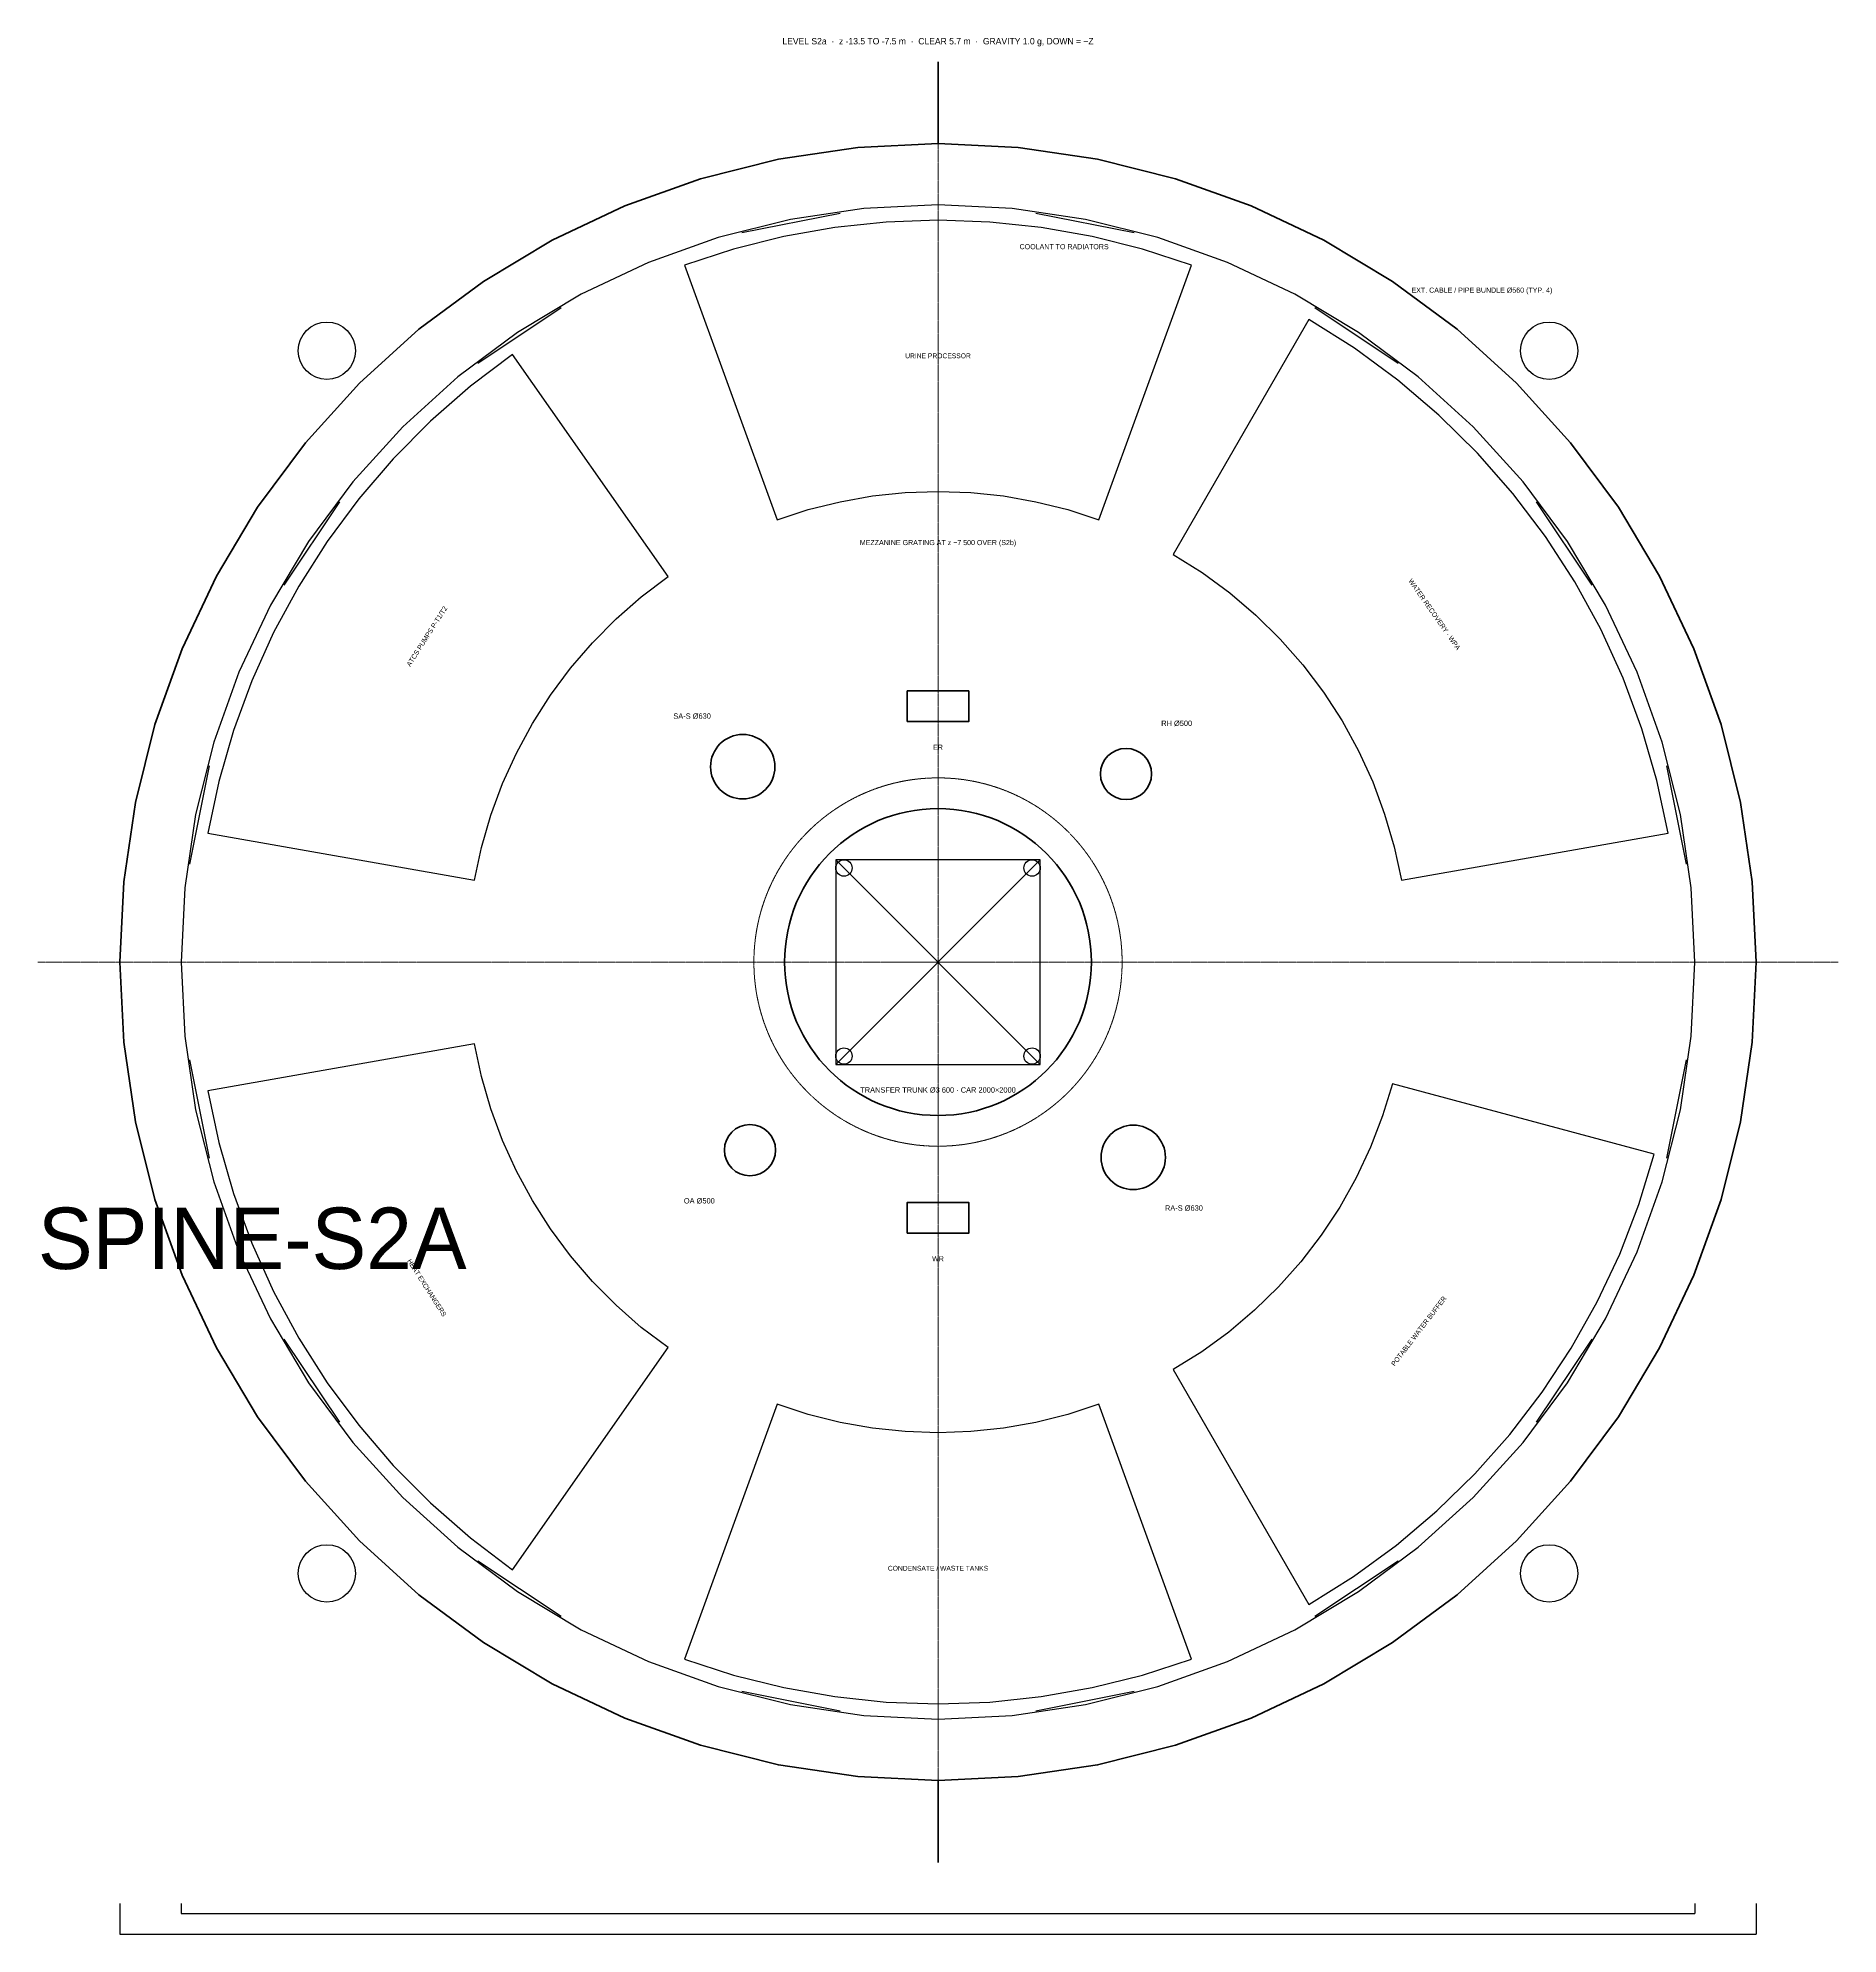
# Model space of a CAD drawing. Header units: millimetres. Extents: x 0 to 221000, y -9500 to 9035.
# Drawn here: x 45200 to 62800, y -9500 to 9032 of the extents above; entities that cross this region are included whole.
import ezdxf
from ezdxf.enums import TextEntityAlignment as Align

# ---------------------------------------------------------------- set-up
doc = ezdxf.new("R2010")
doc.units = ezdxf.units.MM
doc.linetypes.add('CENTER', pattern=[5.08, 3.175, -0.635, 0.635, -0.635])
doc.linetypes.add('DASHED', pattern=[1.524, 1.27, -0.254])
for name, color, linetype, lineweight in [('A-ANNO-DIMS', 2, 'CONTINUOUS', 18), ('A-ANNO-NOTE', 7, 'CONTINUOUS', 18), ('A-ANNO-TEXT', 7, 'CONTINUOUS', 25), ('A-EQPM', 30, 'CONTINUOUS', 25), ('A-GLAZ', 5, 'CONTINUOUS', 25), ('A-GRID', 9, 'CENTER', 18), ('A-HIDN', 8, 'DASHED', 18), ('A-POCHE', 7, 'CONTINUOUS', 50), ('A-WALL-SHFT', 7, 'CONTINUOUS', 35), ('M-ANNO-TEXT', 7, 'CONTINUOUS', 25), ('M-DUCT-OAIR', 3, 'CONTINUOUS', 35), ('M-DUCT-RETN', 30, 'CONTINUOUS', 35), ('M-DUCT-SUPP', 5, 'CONTINUOUS', 35), ('P-PIPE', 4, 'CONTINUOUS', 35)]:
    doc.layers.add(name, color=color, linetype=linetype, lineweight=lineweight)
doc.layers.add('A-VOID', color=7, linetype='CONTINUOUS')
doc.styles.add('OpenSansCondensed-Light', font='OpenSansCondensed-Light.ttf')
doc.dimstyles.new('EZDXF', dxfattribs={"dimtxt": 0.25, "dimasz": 0.175, "dimexe": 0.375, "dimexo": 0.125, "dimgap": 0.1, "dimtad": 1, "dimlfac": 100, "dimzin": 12, "dimdsep": 46, "dimtxsty": 'OpenSansCondensed-Light', "dimblk": 'ARCHTICK', "dimcen": 2.5, "dimazin": 3, "dimtfac": 0.5, "dimtmove": 2, "dimatfit": 3})

# ---------------------------------------------------------------- blocks, each defined once
blk = doc.blocks.new('_ARCHTICK')
at = {"color": 0, "linetype": 'BYBLOCK', "const_width": 0.15}
blk.add_lwpolyline([(-0.5, -0.5), (0.5, 0.5)], dxfattribs=at)

msp = doc.modelspace()

# ---------------------------------------------------------------- linework, layer by layer
at = {"layer": 'A-EQPM'}
for p, q in [((53000, -1000), (55000, 1000)), ((53000, 1000), (55000, -1000))]:
    msp.add_line(p, q, dxfattribs=at)
for points in [[(56479.64604, 6812.7715), (55998.37083, 6969.1473), (55507.35976, 7091.57011), (55009.00498, 7179.4435), (54505.73443, 7232.33936), (54000, 7250), (53494.26557, 7232.33936), (52990.99502, 7179.4435), (52492.64024, 7091.57011), (52001.62917, 6969.1473), (51520.35396, 6812.7715), (52426.70734, 4322.58606), (52732.06816, 4421.8038), (53043.60622, 4499.47896), (53359.80374, 4555.23312), (53679.12022, 4588.79463), (54000, 4600), (54320.87978, 4588.79463), (54640.19626, 4555.23312), (54956.39378, 4499.47896), (55267.93184, 4421.8038), (55573.29266, 4322.58606)], [(61139.85621, 1258.94929), (61029.51227, 1774.38924), (60882.00917, 2280.44948), (60698.12661, 2774.45488), (60478.83664, 3253.79406), (60225.29846, 3715.93313), (59938.85232, 4158.42916), (59621.01242, 4578.94305), (59273.4589, 4975.25187), (58898.02901, 5345.26069), (58496.70731, 5687.01357), (58071.61527, 5998.70395), (57625, 6278.68418), (56300, 3983.71686), (56583.36969, 3806.07423), (56853.08326, 3608.31206), (57107.71496, 3391.47575), (57345.91875, 3156.71153), (57566.43546, 2905.26042), (57768.0994, 2638.45161), (57949.84454, 2357.6955), (58110.71015, 2064.47623), (58249.84585, 1760.34379), (58366.51616, 1446.90588), (58460.10434, 1125.81938), (58530.11566, 798.78162)], [(49841.57084, 5938.85232), (49428.49316, 5627.06187), (49038.71084, 5286.59719), (48674.21011, 4919.19323), (48336.84839, 4526.72219), (48028.34478, 4111.18401), (47750.27137, 3674.69618), (47504.04514, 3219.48294), (47290.9208, 2747.86395), (47111.9844, 2262.24248), (46968.14774, 1765.09314), (46860.14379, 1258.94929), (49469.88434, 798.78162), (49538.41098, 1119.92116), (49629.67286, 1435.35385), (49743.20492, 1743.4723), (49878.42864, 2042.70642), (50034.65494, 2331.53137), (50211.08773, 2608.47537), (50406.82794, 2872.12718), (50620.87814, 3121.14329), (50852.14757, 3354.25477), (51099.45773, 3570.27374), (51361.54839, 3768.0994)], [(53000, -1000), (55000, -1000), (55000, 1000), (53000, 1000)], [(46860.14379, -1258.94929), (46968.14774, -1765.09314), (47111.9844, -2262.24248), (47290.9208, -2747.86395), (47504.04514, -3219.48294), (47750.27137, -3674.69618), (48028.34478, -4111.18401), (48336.84839, -4526.72219), (48674.21011, -4919.19323), (49038.71084, -5286.59719), (49428.49316, -5627.06187), (49841.57084, -5938.85232), (51361.54839, -3768.0994), (51099.45773, -3570.27374), (50852.14757, -3354.25477), (50620.87814, -3121.14329), (50406.82794, -2872.12718), (50211.08773, -2608.47537), (50034.65494, -2331.53137), (49878.42864, -2042.70642), (49743.20492, -1743.4723), (49629.67286, -1435.35385), (49538.41098, -1119.92116), (49469.88434, -798.78162)], [(57625, -6278.68418), (58063.68012, -6004.08227), (58481.65265, -5698.88494), (58876.78771, -5364.64739), (59247.07178, -5003.07283), (59590.61797, -4616.00376), (59905.67565, -4205.41259), (60190.63937, -3773.39161), (60444.057, -3322.14228), (60664.6372, -2853.96408), (60851.25594, -2371.24273), (61002.96224, -1876.43808), (58443.2588, -1190.56761), (58347.00377, -1504.51263), (58228.5974, -1810.791), (58088.64306, -2107.842), (57927.85394, -2394.15192), (57747.04938, -2668.26178), (57547.15071, -2928.7748), (57329.17658, -3174.36345), (57094.23772, -3403.77628), (56843.53134, -3615.84424), (56578.33497, -3809.48668), (56300, -3983.71686)], [(51520.35396, -6812.7715), (52001.62917, -6969.1473), (52492.64024, -7091.57011), (52990.99502, -7179.4435), (53494.26557, -7232.33936), (54000, -7250), (54505.73443, -7232.33936), (55009.00498, -7179.4435), (55507.35976, -7091.57011), (55998.37083, -6969.1473), (56479.64604, -6812.7715), (55573.29266, -4322.58606), (55267.93184, -4421.8038), (54956.39378, -4499.47896), (54640.19626, -4555.23312), (54320.87978, -4588.79463), (54000, -4600), (53679.12022, -4588.79463), (53359.80374, -4555.23312), (53043.60622, -4499.47896), (52732.06816, -4421.8038), (52426.70734, -4322.58606)]]:
    msp.add_lwpolyline(points, close=True, dxfattribs=at)
for centre, radius in [((48024.9477, 5975.0523), 280), ((59975.0523, 5975.0523), 280), ((53080.76118, 919.23882), 80), ((54919.23882, 919.23882), 80), ((53080.76118, -919.23882), 80), ((54919.23882, -919.23882), 80), ((48024.9477, -5975.0523), 280), ((59975.0523, -5975.0523), 280)]:
    msp.add_circle(centre, radius, dxfattribs=at)
at = {"layer": 'A-GLAZ'}
for p, q in [((53043.10223, 7317.70091), (52083.69536, 7126.86302)), ((55916.30464, 7126.86302), (54956.89777, 7317.70091)), ((50315.57884, 6394.48518), (49502.23296, 5851.02484)), ((58497.76704, 5851.02484), (57684.42116, 6394.48518)), ((48148.97516, 4497.76704), (47605.51482, 3684.42116)), ((60394.48518, 3684.42116), (59851.02484, 4497.76704)), ((46873.13698, 1916.30464), (46682.29909, 956.89777)), ((61317.70091, 956.89777), (61126.86302, 1916.30464)), ((46682.29909, -956.89777), (46873.13698, -1916.30464)), ((61126.86302, -1916.30464), (61317.70091, -956.89777)), ((47605.51482, -3684.42116), (48148.97516, -4497.76704)), ((59851.02484, -4497.76704), (60394.48518, -3684.42116)), ((49502.23296, -5851.02484), (50315.57884, -6394.48518)), ((57684.42116, -6394.48518), (58497.76704, -5851.02484)), ((52083.69536, -7126.86302), (53043.10223, -7317.70091)), ((54956.89777, -7317.70091), (55916.30464, -7126.86302))]:
    msp.add_line(p, q, dxfattribs=at)
at = {"layer": 'A-GRID'}
for q in [(54000, 8800), (45200, 0), (62800, 0), (54000, -8800)]:
    msp.add_line((54000, 0), q, dxfattribs=at)
at = {"layer": 'A-HIDN'}
msp.add_circle((54000, 0), 1800, dxfattribs=at)
at = {"layer": 'A-POCHE'}
msp.add_lwpolyline([(62000, 0), (61961.47781, 784.13712), (61846.28224, 1560.72258), (61655.52269, 2322.27742), (61391.03626, 3061.46746), (61055.37011, 3771.17389), (60651.7569, 4444.56186), (60184.08363, 5075.14627), (59656.85425, 5656.85425), (59075.14627, 6184.08363), (58444.56186, 6651.7569), (57771.17389, 7055.37011), (57061.46746, 7391.03626), (56322.27742, 7655.52269), (55560.72258, 7846.28224), (54784.13712, 7961.47781), (54000, 8000), (53215.86288, 7961.47781), (52439.27742, 7846.28224), (51677.72258, 7655.52269), (50938.53254, 7391.03626), (50228.82611, 7055.37011), (49555.43814, 6651.7569), (48924.85373, 6184.08363), (48343.14575, 5656.85425), (47815.91637, 5075.14627), (47348.2431, 4444.56186), (46944.62989, 3771.17389), (46608.96374, 3061.46746), (46344.47731, 2322.27742), (46153.71776, 1560.72258), (46038.52219, 784.13712), (46000, 0), (46038.52219, -784.13712), (46153.71776, -1560.72258), (46344.47731, -2322.27742), (46608.96374, -3061.46746), (46944.62989, -3771.17389), (47348.2431, -4444.56186), (47815.91637, -5075.14627), (48343.14575, -5656.85425), (48924.85373, -6184.08363), (49555.43814, -6651.7569), (50228.82611, -7055.37011), (50938.53254, -7391.03626), (51677.72258, -7655.52269), (52439.27742, -7846.28224), (53215.86288, -7961.47781), (54000, -8000), (54784.13712, -7961.47781), (55560.72258, -7846.28224), (56322.27742, -7655.52269), (57061.46746, -7391.03626), (57771.17389, -7055.37011), (58444.56186, -6651.7569), (59075.14627, -6184.08363), (59656.85425, -5656.85425), (60184.08363, -5075.14627), (60651.7569, -4444.56186), (61055.37011, -3771.17389), (61391.03626, -3061.46746), (61655.52269, -2322.27742), (61846.28224, -1560.72258), (61961.47781, -784.13712)], close=True, dxfattribs=at)
at = {"layer": 'A-VOID'}
msp.add_lwpolyline([(61400, 0), (61364.36698, 725.32684), (61257.81107, 1443.66838), (61081.35848, 2148.10661), (60836.70854, 2831.8574), (60526.21736, 3488.33585), (60152.87513, 4111.21972), (59720.27735, 4694.5103), (59232.59018, 5232.59018), (58694.5103, 5720.27735), (58111.21972, 6152.87513), (57488.33585, 6526.21736), (56831.8574, 6836.70854), (56148.10661, 7081.35848), (55443.66838, 7257.81107), (54725.32684, 7364.36698), (54000, 7400), (53274.67316, 7364.36698), (52556.33162, 7257.81107), (51851.89339, 7081.35848), (51168.1426, 6836.70854), (50511.66415, 6526.21736), (49888.78028, 6152.87513), (49305.4897, 5720.27735), (48767.40982, 5232.59018), (48279.72265, 4694.5103), (47847.12487, 4111.21972), (47473.78264, 3488.33585), (47163.29146, 2831.8574), (46918.64152, 2148.10661), (46742.18893, 1443.66838), (46635.63302, 725.32684), (46600, 0), (46635.63302, -725.32684), (46742.18893, -1443.66838), (46918.64152, -2148.10661), (47163.29146, -2831.8574), (47473.78264, -3488.33585), (47847.12487, -4111.21972), (48279.72265, -4694.5103), (48767.40982, -5232.59018), (49305.4897, -5720.27735), (49888.78028, -6152.87513), (50511.66415, -6526.21736), (51168.1426, -6836.70854), (51851.89339, -7081.35848), (52556.33162, -7257.81107), (53274.67316, -7364.36698), (54000, -7400), (54725.32684, -7364.36698), (55443.66838, -7257.81107), (56148.10661, -7081.35848), (56831.8574, -6836.70854), (57488.33585, -6526.21736), (58111.21972, -6152.87513), (58694.5103, -5720.27735), (59232.59018, -5232.59018), (59720.27735, -4694.5103), (60152.87513, -4111.21972), (60526.21736, -3488.33585), (60836.70854, -2831.8574), (61081.35848, -2148.10661), (61257.81107, -1443.66838), (61364.36698, -725.32684)], close=True, dxfattribs=at)
at = {"layer": 'A-WALL-SHFT'}
for points in [[(53700, 2350), (54300, 2350), (54300, 2650), (53700, 2650)], [(53700, -2650), (54300, -2650), (54300, -2350), (53700, -2350)]]:
    msp.add_lwpolyline(points, close=True, dxfattribs=at)
msp.add_circle((54000, 0), 1500, dxfattribs=at)
at = {"layer": 'M-DUCT-OAIR'}
msp.add_circle((52161.52237, -1838.47763), 250, dxfattribs=at)
at = {"layer": 'M-DUCT-RETN'}
for centre, radius in [((55838.47763, 1838.47763), 250), ((55909.18831, -1909.18831), 315)]:
    msp.add_circle(centre, radius, dxfattribs=at)
at = {"layer": 'M-DUCT-SUPP'}
msp.add_circle((52090.81169, 1909.18831), 315, dxfattribs=at)
at = {"layer": 'P-PIPE'}
for p, q in [((54000, 8000), (54000, 8800)), ((54000, -8000), (54000, -8800))]:
    msp.add_line(p, q, dxfattribs=at)

# ---------------------------------------------------------------- texts
at = {"layer": 'A-ANNO-NOTE'}
for s, height, p in [('LEVEL S2a  ·  z -13.5 TO -7.5 m  ·  CLEAR 5.7 m  ·  GRAVITY 1.0 g, DOWN = −Z', 62.5, (54000, 9000)), ('COOLANT TO RADIATORS', 50, (55232.90206, 6992.13505)), ('EXT. CABLE / PIPE BUNDLE Ø560 (TYP. 4)', 50, (59317.7573, 6566.88337)), ('URINE PROCESSOR', 47.5, (54000, 5925)), ('MEZZANINE GRATING AT z −7 500 OVER (S2b)', 50, (54000, 4100)), ('ER', 50, (54000, 2100)), ('TRANSFER TRUNK Ø3 600 · CAR 2000×2000', 52.5, (54000, -1250)), ('WR', 50, (54000, -2900)), ('CONDENSATE / WASTE TANKS', 47.5, (54000, -5925))]:
    msp.add_text(s, height=height, dxfattribs=at).set_placement(p, align=Align.MIDDLE_CENTER)
for s, rotation, p in [('WATER RECOVERY · WPA', -55, (58853.47586, 3398.44039)), ('ATCS PUMPS P-T1/T2', 57.5, (49002.90568, 3183.50018)), ('HEAT EXCHANGERS', -57.5, (49002.90568, -3183.50018)), ('POTABLE WATER BUFFER', 52.5, (58700.61854, -3606.91147))]:
    msp.add_text(s, height=47.5, rotation=rotation, dxfattribs=at).set_placement(p, align=Align.MIDDLE_CENTER)
at = {"layer": 'A-ANNO-TEXT'}
msp.add_text('SPINE-S2A', height=600, dxfattribs=at).set_placement((45200, -3000))
at = {"layer": 'M-ANNO-TEXT'}
for s, p in [('SA-S Ø630', (51595.83694, 2404.16306)), ('RH Ø500', (56333.45238, 2333.45238)), ('OA Ø500', (51666.54762, -2333.45238)), ('RA-S Ø630', (56404.16306, -2404.16306))]:
    msp.add_text(s, height=52.5, dxfattribs=at).set_placement(p, align=Align.MIDDLE_CENTER)

# ---------------------------------------------------------------- dimensions: what is measured, and where the dimension line sits
at = {"layer": 'A-ANNO-DIMS'}
for base, p1, p2 in [((46000, -9500), (46000, -9200), (62000, -9200)), ((46600, -9300), (46600, -9200), (61400, -9200))]:
    msp.add_linear_dim(base=base, p1=p1, p2=p2, dimstyle='EZDXF', dxfattribs=at).render()

doc.saveas('drawing.dxf')
